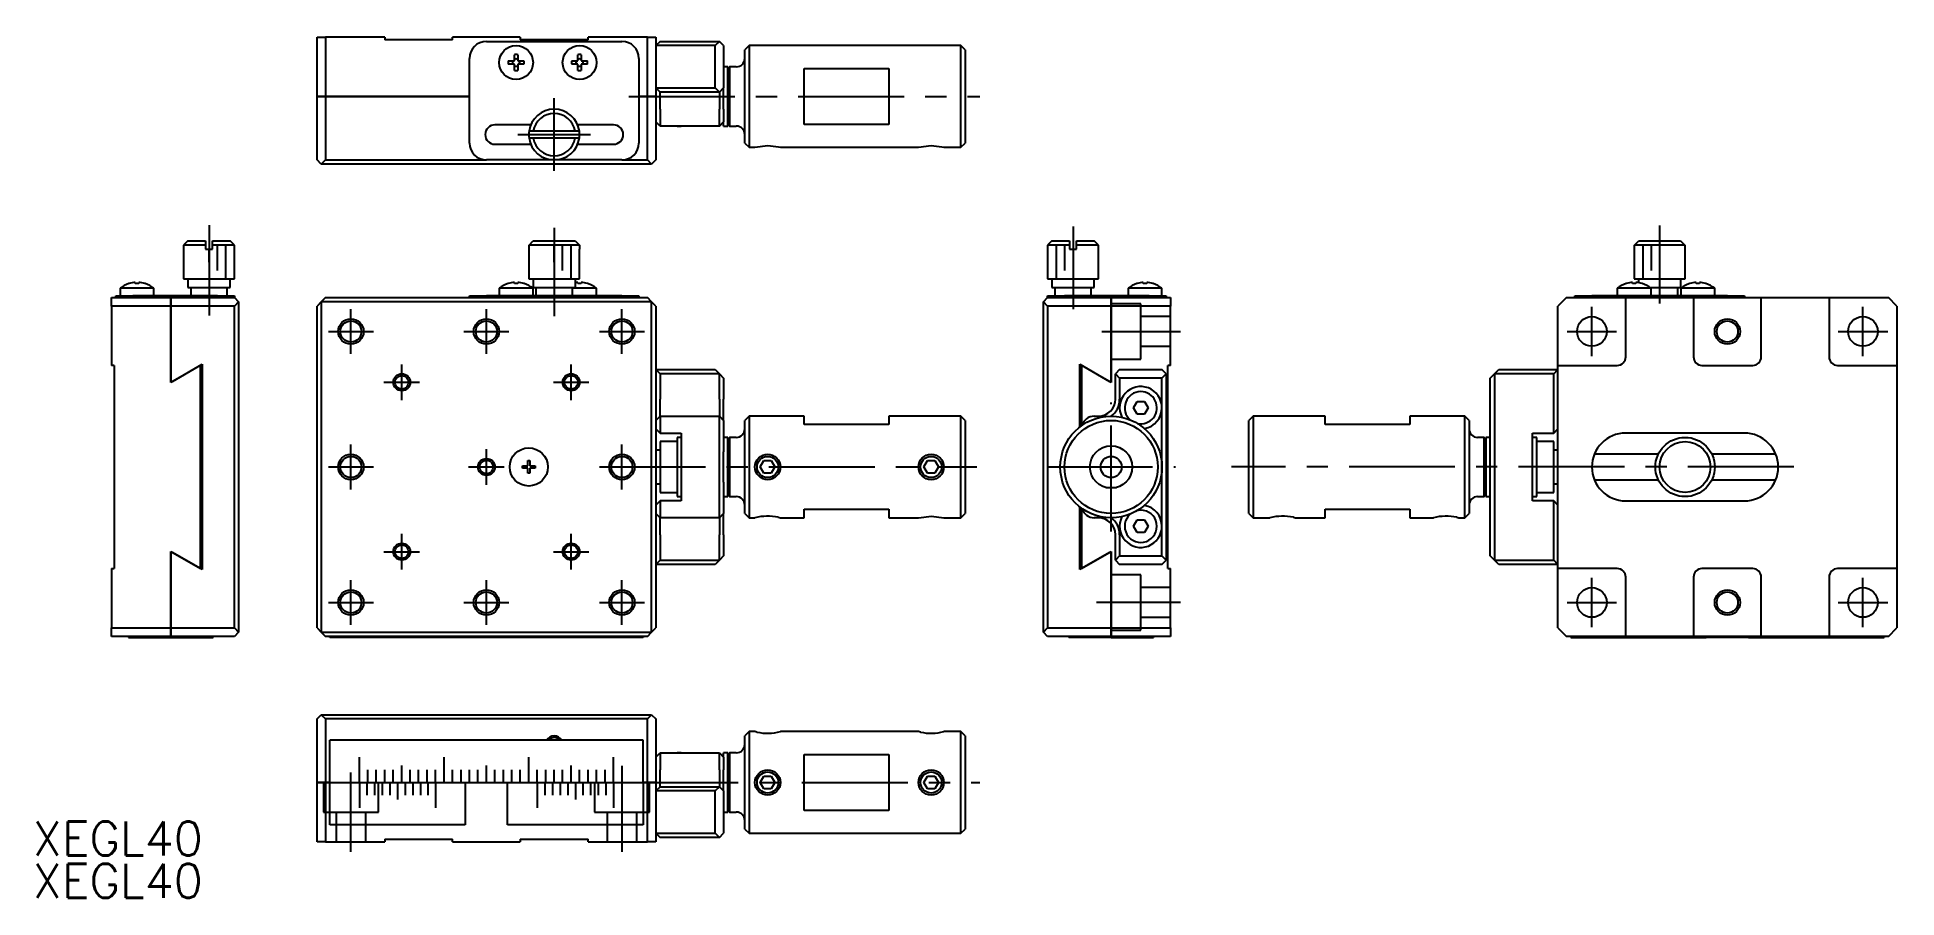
# Model space of a CAD drawing. Extents: x 19 to 238, y 13 to 115.
import ezdxf

# ---------------------------------------------------------------- set-up
doc = ezdxf.new("R2010")
doc.units = 0
doc.header["$LTSCALE"] = 10
doc.linetypes.add('CENTER', pattern=[2, 1.25, -0.25, 0.25, -0.25])
doc.linetypes.add('DASHED', pattern=[3.5, 2, -1.5])
doc.layers.get('0').update_dxf_attribs({"linetype": 'CONTINUOUS'})
doc.layers.add('CENTER', color=1, linetype='CENTER')
doc.styles.get("Standard").update_dxf_attribs({"font": 'txt.shx', "bigfont": '@extfont2.shx'})

msp = doc.modelspace()

# ---------------------------------------------------------------- texts
at = {"color": 7}
for p in [(18.353125, 18.217231), (18.353125, 13.217231)]:
    msp.add_text('XEGL40', height=4, dxfattribs=at).set_placement(p)

# ---------------------------------------------------------------- linework, layer by layer
at = {"color": 7, "linetype": 'CONTINUOUS'}
for p, q in [((51.9, 107.84), (51.9, 114.84)), ((51.9, 114.84), (52.9, 114.84)), ((52.9, 114.84), (52.9, 107.84)), ((59.9, 114.84), (52.9, 114.84)), ((59.9, 114.84), (59.9, 114.54)), ((67.9, 114.54), (59.9, 114.54)), ((67.9, 114.54), (67.9, 114.84)), ((75.9, 114.84), (67.9, 114.84)), ((71.9, 114.34), (87.9, 114.34)), ((75.9, 114.84), (75.9, 114.54)), ((83.9, 114.54), (75.9, 114.54)), ((83.9, 114.54), (83.9, 114.84)), ((90.9, 114.84), (83.9, 114.84)), ((90.9, 107.84), (90.9, 114.84)), ((90.9, 114.84), (91.9, 114.84)), ((91.9, 114.84), (91.9, 107.84)), ((92.4, 114.34), (91.9, 113.84)), ((92.4, 114.34), (99.4, 114.34)), ((99.4, 114.34), (98.9, 113.84)), ((99.9, 113.84), (99.4, 114.34)), ((69.9, 102.34), (69.9, 112.34)), ((74.471291, 112.04), (75.2, 112.04)), ((75.2, 112.04), (75.2, 112.768709)), ((75.6, 112.768709), (75.6, 112.04)), ((75.6, 112.04), (76.328709, 112.04)), ((81.971291, 112.04), (82.7, 112.04)), ((82.7, 112.04), (82.7, 112.768709)), ((83.1, 112.768709), (83.1, 112.04)), ((83.1, 112.04), (83.828709, 112.04)), ((89.9, 112.34), (89.9, 102.34)), ((98.9, 113.84), (91.9, 113.84)), ((98.9, 108.84), (98.9, 113.84)), ((99.9, 113.84), (99.9, 108.84)), ((102.9, 113.84), (102.4, 113.34)), ((102.4, 102.34), (102.4, 113.34)), ((102.9, 113.84), (102.9, 101.84)), ((127.9, 113.84), (102.9, 113.84)), ((127.9, 107.84), (127.9, 113.84)), ((128.4, 113.34), (127.9, 113.84)), ((128.4, 113.34), (128.4, 107.84)), ((75.2, 111.64), (74.471291, 111.64)), ((75.2, 110.911291), (75.2, 111.64)), ((75.6, 111.64), (75.6, 110.911291)), ((76.328709, 111.64), (75.6, 111.64)), ((82.7, 111.64), (81.971291, 111.64)), ((82.7, 110.911291), (82.7, 111.64)), ((83.1, 111.64), (83.1, 110.911291)), ((83.828709, 111.64), (83.1, 111.64)), ((100.4, 111.34), (99.9, 111.34)), ((100.4, 104.34), (100.4, 111.34)), ((100.6, 111.34), (100.4, 111.14)), ((100.4, 104.54), (100.4, 111.14)), ((100.6, 111.34), (100.6, 104.34)), ((101.4, 111.34), (100.6, 111.34)), ((109.4, 111.156625), (119.4, 111.156625)), ((109.4, 104.523375), (109.4, 111.156625)), ((119.4, 111.156625), (119.4, 104.523375)), ((52.9, 107.84), (51.9, 107.84)), ((51.9, 100.34), (51.9, 107.84)), ((51.9, 107.84), (52.9, 107.84)), ((52.9, 107.84), (69.9, 107.84)), ((52.9, 107.84), (52.9, 100.34)), ((69.9, 107.84), (52.9, 107.84)), ((89.9, 107.84), (90.9, 107.84)), ((90.9, 107.84), (89.9, 107.84)), ((91.9, 107.84), (90.9, 107.84)), ((90.9, 100.34), (90.9, 107.84)), ((90.9, 107.84), (91.9, 107.84)), ((91.9, 108.84), (98.9, 108.84)), ((91.9, 108.84), (92.4, 108.34)), ((91.9, 107.84), (91.9, 100.34)), ((99.4, 108.34), (92.4, 108.34)), ((92.4, 106.34), (92.4, 108.34)), ((98.9, 108.84), (99.4, 108.34)), ((99.4, 108.34), (99.9, 108.84)), ((99.4, 108.34), (99.4, 106.34)), ((99.9, 106.34), (99.9, 108.84)), ((127.9, 101.84), (127.9, 107.84)), ((128.4, 107.84), (128.4, 102.34)), ((92.4, 106.34), (92.4, 105.84)), ((92.4, 105.84), (92.4, 104.34)), ((99.4, 105.84), (99.4, 106.34)), ((99.4, 104.34), (99.4, 105.84)), ((99.9, 106.34), (99.9, 105.84)), ((99.9, 105.84), (99.9, 104.84)), ((77.12917, 104.49), (72.9, 104.49)), ((77.432207, 103.74), (76.926786, 103.74)), ((82.367793, 103.74), (77.432207, 103.74)), ((82.873214, 103.74), (82.367793, 103.74)), ((86.9, 104.49), (82.67083, 104.49)), ((92.4, 104.34), (91.9, 104.84)), ((99.4, 104.34), (92.4, 104.34)), ((94.4, 104.34), (92.4, 104.34)), ((94.9, 104.34), (94.4, 104.34)), ((94.4, 104.34), (94.9, 104.34)), ((99.4, 104.34), (99.9, 104.84)), ((99.9, 104.34), (99.9, 104.84)), ((99.9, 104.34), (100.4, 104.34)), ((100.4, 104.54), (100.6, 104.34)), ((100.6, 104.34), (101.4, 104.34)), ((119.4, 104.523375), (109.4, 104.523375)), ((72.9, 102.19), (77.12917, 102.19)), ((76.926786, 102.94), (77.432207, 102.94)), ((77.432207, 102.94), (82.367793, 102.94)), ((82.367793, 102.94), (82.873214, 102.94)), ((82.67083, 102.19), (86.9, 102.19)), ((102.4, 102.34), (102.9, 101.84)), ((102.9, 101.84), (103.600005, 101.84)), ((103.600005, 101.84), (105.104625, 102.030519)), ((103.600005, 101.84), (103.600219, 101.84)), ((103.600219, 101.84), (103.600466, 101.84)), ((105.104625, 102.030522), (106.361769, 101.89508)), ((106.361769, 101.89508), (106.599995, 101.84)), ((106.599995, 101.84), (122.900005, 101.84)), ((122.900005, 101.84), (124.414173, 102.030506)), ((122.900005, 101.84), (122.9003, 101.84)), ((122.9003, 101.84), (122.900918, 101.84)), ((124.414173, 102.030506), (125.66145, 101.895148)), ((125.66145, 101.895148), (125.899995, 101.84)), ((125.899995, 101.84), (127.9, 101.84)), ((127.9, 101.84), (128.4, 102.34)), ((52.4, 99.84), (51.9, 100.34)), ((52.9, 100.34), (52.4, 99.84)), ((91.4, 99.84), (52.4, 99.84)), ((52.9, 100.34), (71.9, 100.34)), ((79.9, 100.34), (71.9, 100.34)), ((87.9, 100.34), (79.9, 100.34)), ((87.9, 100.34), (90.9, 100.34)), ((91.4, 99.84), (90.9, 100.34)), ((91.9, 100.34), (91.4, 99.84)), ((36.65, 90.79), (36.15, 90.29)), ((38.75, 90.29), (36.15, 90.29)), ((36.15, 90.29), (36.15, 86.29)), ((36.65, 90.79), (38.75, 90.79)), ((38.75, 90.79), (38.75, 90.29)), ((38.75, 90.29), (38.75, 89.79)), ((39.55, 90.79), (41.65, 90.79)), ((39.55, 90.29), (39.55, 90.79)), ((42.15, 90.29), (39.55, 90.29)), ((39.55, 89.79), (39.55, 90.29)), ((42.15, 90.29), (41.65, 90.79)), ((42.15, 86.29), (42.15, 90.29)), ((76.926786, 90.29), (77.432207, 90.79)), ((76.926786, 89.79), (76.926786, 90.29)), ((82.873214, 90.29), (76.926786, 90.29)), ((77.432207, 90.79), (82.367793, 90.79)), ((82.367793, 90.79), (82.873214, 90.29)), ((82.873214, 90.29), (82.873214, 89.79)), ((138.65, 90.79), (138.15, 90.29)), ((140.75, 90.29), (138.15, 90.29)), ((138.15, 90.29), (138.15, 86.29)), ((138.65, 90.79), (140.75, 90.79)), ((140.75, 90.79), (140.75, 90.29)), ((140.75, 90.29), (140.75, 89.79)), ((141.55, 90.79), (143.65, 90.79)), ((141.55, 90.29), (141.55, 90.79)), ((144.15, 90.29), (141.55, 90.29)), ((141.55, 89.79), (141.55, 90.29)), ((144.15, 90.29), (143.65, 90.79)), ((144.15, 86.29), (144.15, 90.29)), ((207.426786, 90.29), (207.932207, 90.79)), ((207.426786, 89.79), (207.426786, 90.29)), ((213.373214, 90.29), (207.426786, 90.29)), ((207.932207, 90.79), (212.867793, 90.79)), ((212.867793, 90.79), (213.373214, 90.29)), ((213.373214, 90.29), (213.373214, 89.79)), ((38.75, 89.79), (39.55, 89.79)), ((76.9, 89.79), (76.926786, 89.79)), ((76.9, 89.79), (76.9, 86.29)), ((82.873214, 89.79), (82.9, 89.79)), ((82.9, 86.29), (82.9, 89.79)), ((140.75, 89.79), (141.55, 89.79)), ((207.4, 89.79), (207.426786, 89.79)), ((207.4, 89.79), (207.4, 86.29)), ((213.373214, 89.79), (213.4, 89.79)), ((213.4, 86.29), (213.4, 89.79)), ((29.721291, 85.745732), (29.7, 85.745732)), ((30.45, 85.745732), (30.45, 85.877475)), ((30.85, 85.745732), (30.45, 85.745732)), ((30.85, 85.877475), (30.85, 85.745732)), ((31.6, 85.745732), (31.578709, 85.745732)), ((36.15, 86.29), (42.15, 86.29)), ((36.65, 86.29), (36.65, 85.29)), ((41.65, 85.29), (41.65, 86.29)), ((74.471291, 85.745732), (74.45, 85.745732)), ((75.2, 85.745732), (75.2, 85.877475)), ((75.6, 85.745732), (75.2, 85.745732)), ((75.6, 85.877475), (75.6, 85.745732)), ((76.35, 85.745732), (76.328709, 85.745732)), ((76.9, 86.29), (82.9, 86.29)), ((77.4, 86.29), (77.4, 85.29)), ((82.4, 85.29), (82.4, 86.29)), ((82.7, 85.745732), (82.7, 85.877475)), ((83.1, 85.745732), (82.7, 85.745732)), ((83.1, 85.877475), (83.1, 85.745732)), ((83.85, 85.745732), (83.828709, 85.745732)), ((138.15, 86.29), (141.15, 86.29)), ((138.65, 86.29), (138.65, 85.29)), ((141.15, 86.29), (144.15, 86.29)), ((143.65, 85.29), (143.65, 86.29)), ((148.721291, 85.745732), (148.7, 85.745732)), ((149.45, 85.745732), (149.45, 85.877475)), ((149.85, 85.745732), (149.45, 85.745732)), ((149.85, 85.877475), (149.85, 85.745732)), ((150.6, 85.745732), (150.578709, 85.745732)), ((206.471291, 85.745732), (206.45, 85.745732)), ((207.2, 85.745732), (207.2, 85.877475)), ((207.6, 85.745732), (207.2, 85.745732)), ((207.4, 86.29), (213.4, 86.29)), ((207.6, 85.877475), (207.6, 85.745732)), ((207.9, 86.29), (207.9, 85.844362)), ((208.35, 85.745732), (208.328709, 85.745732)), ((212.9, 85.29), (212.9, 86.29)), ((213.971291, 85.745732), (213.95, 85.745732)), ((214.7, 85.745732), (214.7, 85.877475)), ((215.1, 85.745732), (214.7, 85.745732)), ((215.1, 85.877475), (215.1, 85.745732)), ((215.85, 85.745732), (215.828709, 85.745732)), ((27.65, 84.09), (34.65, 84.09)), ((27.65, 83.09), (27.65, 84.09)), ((28.15, 84.09), (28.15, 84.29)), ((28.15, 84.29), (30.15, 84.29)), ((32.65, 85.187999), (28.65, 85.187999)), ((28.65, 85.187999), (28.65, 84.29)), ((40.15, 84.29), (30.15, 84.29)), ((32.65, 84.29), (32.65, 85.187999)), ((34.65, 84.09), (34.65, 83.09)), ((34.65, 84.09), (42.15, 84.09)), ((34.65, 83.09), (34.65, 84.09)), ((36.65, 85.29), (41.65, 85.29)), ((37, 85.29), (37, 84.29)), ((40.15, 84.29), (42.15, 84.29)), ((41.3, 84.29), (41.3, 85.29)), ((42.15, 84.29), (42.15, 84.09)), ((42.15, 84.09), (42.65, 83.59)), ((42.65, 83.59), (42.15, 83.09)), ((42.65, 83.59), (42.65, 44.59)), ((52.4, 83.59), (51.9, 83.09)), ((52.9, 84.09), (52.4, 83.59)), ((52.4, 83.59), (52.4, 44.59)), ((91.4, 83.59), (52.4, 83.59)), ((52.9, 84.09), (71.9, 84.09)), ((69.9, 84.09), (69.9, 84.29)), ((69.9, 84.29), (71.9, 84.29)), ((87.9, 84.29), (71.9, 84.29)), ((87.9, 84.09), (71.9, 84.09)), ((71.9, 84.09), (87.9, 84.09)), ((77.4, 85.187999), (73.4, 85.187999)), ((73.4, 85.187999), (73.4, 84.29)), ((77.4, 85.29), (82.4, 85.29)), ((77.4, 84.29), (77.4, 85.187999)), ((77.75, 85.29), (77.75, 84.29)), ((82.05, 84.29), (82.05, 85.29)), ((84.9, 85.187999), (82.05, 85.187999)), ((84.9, 84.29), (84.9, 85.187999)), ((87.9, 84.29), (89.9, 84.29)), ((87.9, 84.09), (90.9, 84.09)), ((89.9, 84.29), (89.9, 84.09)), ((91.4, 83.59), (90.9, 84.09)), ((91.4, 44.59), (91.4, 83.59)), ((91.9, 83.09), (91.4, 83.59)), ((137.65, 83.59), (138.15, 84.09)), ((138.15, 83.09), (137.65, 83.59)), ((137.65, 44.59), (137.65, 83.59)), ((138.15, 84.09), (138.15, 84.29)), ((138.15, 84.29), (140.15, 84.29)), ((138.15, 84.09), (145.65, 84.09)), ((138.65, 85.29), (141.15, 85.29)), ((139, 85.29), (139, 84.29)), ((150.15, 84.29), (140.15, 84.29)), ((141.15, 85.29), (143.65, 85.29)), ((143.3, 84.29), (143.3, 85.29)), ((145.65, 83.09), (145.65, 84.09)), ((145.65, 84.09), (152.65, 84.09)), ((145.65, 84.09), (145.65, 83.09)), ((151.65, 85.187999), (147.65, 85.187999)), ((147.65, 85.187999), (147.65, 84.29)), ((150.15, 84.29), (152.15, 84.29)), ((151.65, 84.29), (151.65, 85.187999)), ((152.15, 84.29), (152.15, 84.09)), ((152.65, 84.09), (152.65, 83.09)), ((199.4, 84.09), (198.4, 83.09)), ((199.4, 84.09), (206.4, 84.09)), ((200.4, 84.09), (200.4, 84.29)), ((200.4, 84.29), (202.4, 84.29)), ((218.4, 84.29), (202.4, 84.29)), ((207.4, 85.187999), (205.4, 85.187999)), ((205.4, 85.187999), (205.4, 84.29)), ((206.4, 77.09), (206.4, 84.09)), ((206.4, 84.09), (214.4, 84.09)), ((209.4, 85.187999), (207.4, 85.187999)), ((209.265476, 85.29), (212.9, 85.29)), ((209.4, 84.29), (209.4, 85.187999)), ((212.55, 84.29), (212.55, 85.29)), ((214.9, 85.187999), (212.9, 85.187999)), ((212.9, 85.187999), (212.9, 84.29)), ((214.4, 84.09), (214.4, 77.09)), ((214.4, 84.09), (222.4, 84.09)), ((216.9, 85.187999), (214.9, 85.187999)), ((216.9, 84.29), (216.9, 85.187999)), ((218.4, 84.29), (220.4, 84.29)), ((220.4, 84.29), (220.4, 84.09)), ((222.4, 77.09), (222.4, 84.09)), ((222.4, 84.09), (230.4, 84.09)), ((230.4, 84.09), (230.4, 77.09)), ((230.4, 84.09), (237.4, 84.09)), ((238.4, 83.09), (237.4, 84.09)), ((27.65, 83.09), (27.65, 76.09)), ((34.65, 83.09), (27.65, 83.09)), ((34.65, 74.19), (34.65, 83.09)), ((42.15, 83.09), (34.65, 83.09)), ((34.65, 83.09), (34.65, 74.19)), ((42.15, 45.09), (42.15, 83.09)), ((51.9, 45.09), (51.9, 83.09)), ((91.9, 83.09), (91.9, 45.09)), ((145.65, 83.09), (138.15, 83.09)), ((138.15, 83.09), (138.15, 45.09)), ((152.65, 83.09), (145.65, 83.09)), ((145.65, 83.09), (145.65, 74.19)), ((145.65, 74.19), (145.65, 83.09)), ((152.65, 76.09), (152.65, 83.09)), ((198.4, 76.09), (198.4, 83.09)), ((238.4, 83.09), (238.4, 76.09)), ((27.95, 76.09), (27.65, 76.09)), ((27.95, 76.09), (27.95, 52.09)), ((38.15, 76.09), (34.65, 74.069274)), ((34.85, 74.19), (38.35, 76.210726)), ((38.15, 52.09), (38.15, 76.09)), ((38.35, 76.210726), (38.35, 51.969274)), ((91.9, 75.59), (92.4, 75.09)), ((91.9, 75.59), (98.9, 75.59)), ((99.4, 75.09), (92.4, 75.09)), ((92.4, 75.09), (92.4, 72.09)), ((98.9, 75.59), (99.4, 75.09)), ((99.4, 72.09), (99.4, 75.09)), ((99.4, 75.09), (99.9, 74.59)), ((141.95, 76.210726), (145.45, 74.19)), ((141.95, 68.813346), (141.95, 76.210726)), ((142.15, 76.09), (142.15, 68.963397)), ((145.65, 74.069274), (142.15, 76.09)), ((146.65, 75.59), (146.15, 75.09)), ((146.15, 75.09), (146.65, 74.59)), ((146.15, 72.09), (146.15, 75.09)), ((146.65, 75.59), (151.65, 75.59)), ((152.15, 75.09), (151.65, 75.59)), ((151.65, 74.59), (152.15, 75.09)), ((152.15, 75.09), (152.15, 53.09)), ((152.65, 76.09), (152.35, 76.09)), ((152.35, 52.09), (152.35, 76.09)), ((190.4, 74.59), (190.9, 75.09)), ((190.9, 75.09), (191.4, 75.59)), ((190.9, 75.09), (190.9, 53.09)), ((197.9, 75.09), (190.9, 75.09)), ((191.4, 75.59), (198.4, 75.59)), ((197.9, 75.09), (198.4, 75.59)), ((197.9, 68.09), (197.9, 75.09)), ((198.4, 76.09), (205.4, 76.09)), ((198.4, 52.09), (198.4, 76.09)), ((215.4, 76.09), (221.4, 76.09)), ((231.4, 76.09), (238.4, 76.09)), ((238.4, 76.09), (238.4, 52.09)), ((34.65, 74.069274), (34.65, 74.19)), ((34.65, 74.19), (34.85, 74.19)), ((99.9, 74.59), (99.9, 72.09)), ((145.45, 74.19), (145.65, 74.19)), ((145.65, 74.19), (145.65, 74.069274)), ((151.65, 74.59), (146.65, 74.59)), ((146.65, 74.59), (146.65, 72.09)), ((151.65, 71.09), (151.65, 74.59)), ((190.4, 71.09), (190.4, 74.59)), ((92.4, 70.09), (92.4, 72.09)), ((99.4, 72.09), (99.4, 70.09)), ((99.9, 69.59), (99.9, 72.09)), ((148.283975, 71.09), (148.716987, 71.84)), ((148.716987, 70.34), (148.283975, 71.09)), ((148.716987, 71.84), (149.583013, 71.84)), ((149.583013, 70.34), (148.716987, 70.34)), ((149.583013, 71.84), (150.016025, 71.09)), ((150.016025, 71.09), (149.583013, 70.34)), ((151.65, 64.09), (151.65, 71.09)), ((190.4, 57.09), (190.4, 71.09)), ((92.4, 70.09), (91.9, 69.59)), ((91.9, 68.59), (92.4, 68.09)), ((92.4, 70.09), (92.4, 68.59)), ((92.4, 70.09), (99.4, 70.09)), ((92.4, 68.59), (92.4, 68.09)), ((92.4, 68.09), (94.9, 68.09)), ((94.9, 68.09), (94.9, 64.09)), ((99.4, 68.59), (99.4, 70.09)), ((99.4, 70.09), (99.9, 69.59)), ((99.4, 59.59), (99.4, 68.59)), ((99.9, 69.59), (99.9, 68.59)), ((99.9, 68.59), (99.9, 65.892776)), ((102.9, 70.09), (102.4, 69.59)), ((102.4, 58.59), (102.4, 69.59)), ((102.9, 70.09), (102.9, 58.09)), ((109.4, 70.09), (102.9, 70.09)), ((109.4, 69.09), (109.4, 70.09)), ((119.4, 69.09), (109.4, 69.09)), ((119.4, 70.09), (119.4, 69.09)), ((127.9, 70.09), (119.4, 70.09)), ((127.9, 58.09), (127.9, 70.09)), ((128.4, 69.59), (127.9, 70.09)), ((128.4, 69.59), (128.4, 58.59)), ((143.65, 70.09), (144.15, 70.09)), ((162.4, 70.09), (161.9, 69.59)), ((161.9, 58.59), (161.9, 69.59)), ((162.4, 70.09), (162.4, 58.09)), ((170.9, 70.09), (162.4, 70.09)), ((170.9, 69.09), (170.9, 70.09)), ((180.9, 69.09), (170.9, 69.09)), ((180.9, 70.09), (180.9, 69.09)), ((187.4, 70.09), (180.9, 70.09)), ((187.4, 58.09), (187.4, 70.09)), ((187.9, 69.59), (187.4, 70.09)), ((187.9, 69.59), (187.9, 58.59)), ((195.4, 68.09), (197.9, 68.09)), ((195.4, 60.09), (195.4, 68.09)), ((197.9, 68.09), (198.4, 68.59)), ((220.4, 68.09), (206.4, 68.09)), ((38.35, 67.59), (38.15, 67.59)), ((92.4, 66.09), (91.9, 66.09)), ((92.4, 67.09), (92.4, 61.09)), ((94.4, 67.09), (92.4, 67.09)), ((94.4, 67.59), (94.4, 60.59)), ((94.9, 67.59), (94.4, 67.59)), ((100.4, 67.59), (99.9, 67.59)), ((99.9, 64.09), (99.9, 65.892776)), ((100.4, 64.09), (100.4, 67.59)), ((100.6, 67.59), (100.4, 67.39)), ((100.4, 60.79), (100.4, 67.39)), ((100.6, 67.59), (100.6, 60.59)), ((101.4, 67.59), (100.6, 67.59)), ((189.7, 67.59), (188.9, 67.59)), ((189.7, 60.59), (189.7, 67.59)), ((189.9, 67.39), (189.7, 67.59)), ((189.9, 67.59), (189.9, 67.39)), ((189.9, 67.59), (189.9, 60.59)), ((190.4, 67.59), (189.9, 67.59)), ((195.9, 67.59), (195.4, 67.59)), ((195.9, 67.09), (195.9, 67.59)), ((195.9, 64.09), (195.9, 67.59)), ((197.9, 67.09), (195.9, 67.09)), ((197.9, 61.09), (197.9, 67.09)), ((198.4, 66.09), (197.9, 66.09)), ((76.15, 64.215), (76.775, 64.215)), ((76.15, 63.965), (76.15, 64.215)), ((76.775, 63.965), (76.15, 63.965)), ((76.775, 64.84), (77.025, 64.84)), ((76.775, 64.215), (76.775, 64.84)), ((76.775, 63.34), (76.775, 63.965)), ((77.025, 64.84), (77.025, 64.215)), ((77.025, 64.215), (77.65, 64.215)), ((77.65, 63.965), (77.025, 63.965)), ((77.025, 63.965), (77.025, 63.34)), ((77.65, 64.215), (77.65, 63.965)), ((94.9, 64.09), (94.9, 60.09)), ((99.9, 62.287224), (99.9, 64.09)), ((100.4, 60.59), (100.4, 64.09)), ((104.233975, 64.09), (104.666987, 64.84)), ((104.666987, 63.34), (104.233975, 64.09)), ((104.666987, 64.84), (105.533013, 64.84)), ((105.533013, 64.84), (105.966025, 64.09)), ((105.966025, 64.09), (105.533013, 63.34)), ((123.533975, 64.09), (123.966987, 64.84)), ((123.966987, 63.34), (123.533975, 64.09)), ((123.966987, 64.84), (124.833013, 64.84)), ((124.833013, 64.84), (125.266025, 64.09)), ((125.266025, 64.09), (124.833013, 63.34)), ((151.65, 57.09), (151.65, 64.09)), ((195.9, 60.59), (195.9, 64.09)), ((210.237445, 65.59), (202.691901, 65.59)), ((210.237671, 65.59), (210.237543, 65.59)), ((224.108099, 65.59), (216.562278, 65.59)), ((77.025, 63.34), (76.775, 63.34)), ((91.9, 62.09), (92.4, 62.09)), ((99.9, 62.287224), (99.9, 59.59)), ((105.533013, 63.34), (104.666987, 63.34)), ((124.833013, 63.34), (123.966987, 63.34)), ((145.015698, 61.671806), (146.284302, 61.671806)), ((197.9, 62.09), (198.4, 62.09)), ((202.691901, 62.59), (210.237426, 62.59)), ((210.237537, 62.59), (210.237647, 62.59)), ((216.562278, 62.59), (224.108099, 62.59)), ((38.15, 60.59), (38.35, 60.59)), ((92.4, 60.09), (91.9, 59.59)), ((92.4, 61.09), (94.4, 61.09)), ((92.4, 60.09), (92.4, 59.59)), ((94.9, 60.09), (92.4, 60.09)), ((92.4, 59.59), (92.4, 58.09)), ((94.4, 60.59), (94.9, 60.59)), ((99.4, 58.09), (99.4, 59.59)), ((99.9, 60.59), (100.4, 60.59)), ((99.9, 59.59), (99.9, 58.59)), ((100.4, 60.79), (100.6, 60.59)), ((100.6, 60.59), (101.4, 60.59)), ((141.95, 51.969274), (141.95, 59.366654)), ((188.9, 60.59), (189.7, 60.59)), ((189.7, 60.59), (189.9, 60.79)), ((189.9, 60.79), (189.9, 60.59)), ((189.9, 60.59), (190.4, 60.59)), ((195.4, 60.59), (195.9, 60.59)), ((197.9, 60.09), (195.4, 60.09)), ((195.9, 60.59), (195.9, 61.09)), ((195.9, 61.09), (197.9, 61.09)), ((197.9, 53.09), (197.9, 60.09)), ((198.4, 59.59), (197.9, 60.09)), ((206.4, 60.09), (220.4, 60.09)), ((91.9, 58.59), (92.4, 58.09)), ((99.4, 58.09), (92.4, 58.09)), ((92.4, 56.09), (92.4, 58.09)), ((99.4, 58.09), (99.9, 58.59)), ((99.4, 58.09), (99.4, 56.09)), ((99.9, 56.09), (99.9, 58.59)), ((102.4, 58.59), (102.9, 58.09)), ((102.9, 58.09), (103.600005, 58.09)), ((103.600005, 58.09), (103.6003, 58.09)), ((103.6003, 58.09), (103.600918, 58.09)), ((106.361089, 58.145224), (106.599995, 58.09)), ((106.599995, 58.09), (109.4, 58.09)), ((109.4, 58.09), (109.4, 59.09)), ((109.4, 59.09), (119.4, 59.09)), ((119.4, 59.09), (119.4, 58.09)), ((119.4, 58.09), (122.900005, 58.09)), ((122.900005, 58.09), (124.43511, 58.280418)), ((122.900005, 58.09), (122.900219, 58.09)), ((122.900219, 58.09), (122.900466, 58.09)), ((124.43511, 58.280418), (125.899995, 58.09)), ((125.899995, 58.09), (127.9, 58.09)), ((127.9, 58.09), (128.4, 58.59)), ((142.15, 59.216603), (142.15, 52.09)), ((144.15, 58.09), (143.65, 58.09)), ((148.283975, 57.09), (148.716987, 57.84)), ((148.716987, 56.34), (148.283975, 57.09)), ((148.716987, 57.84), (149.583013, 57.84)), ((149.583013, 57.84), (150.016025, 57.09)), ((150.016025, 57.09), (149.583013, 56.34)), ((151.65, 53.59), (151.65, 57.09)), ((161.9, 58.59), (162.4, 58.09)), ((162.4, 58.09), (164.400005, 58.09)), ((167.161582, 58.14512), (167.399995, 58.09)), ((167.399534, 58.09), (167.399781, 58.09)), ((167.399781, 58.09), (170.9, 58.09)), ((170.9, 58.09), (170.9, 59.09)), ((170.9, 59.09), (180.9, 59.09)), ((180.9, 59.09), (180.9, 58.09)), ((180.9, 58.09), (183.700005, 58.09)), ((186.461729, 58.145088), (186.699995, 58.09)), ((186.699082, 58.09), (186.6997, 58.09)), ((186.6997, 58.09), (187.4, 58.09)), ((187.4, 58.09), (187.9, 58.59)), ((190.4, 53.59), (190.4, 57.09)), ((92.4, 56.09), (92.4, 53.09)), ((99.4, 53.09), (99.4, 56.09)), ((99.9, 56.09), (99.9, 53.59)), ((146.15, 53.09), (146.15, 56.09)), ((146.65, 56.09), (146.65, 53.59)), ((149.583013, 56.34), (148.716987, 56.34)), ((34.65, 54.110726), (38.15, 52.09)), ((34.65, 53.99), (34.65, 54.110726)), ((34.65, 45.09), (34.65, 53.99)), ((34.85, 53.99), (34.65, 53.99)), ((34.65, 53.99), (34.65, 45.09)), ((38.35, 51.969274), (34.85, 53.99)), ((92.4, 53.09), (91.9, 52.59)), ((92.4, 53.09), (99.4, 53.09)), ((99.4, 53.09), (98.9, 52.59)), ((99.9, 53.59), (99.4, 53.09)), ((145.45, 53.99), (141.95, 51.969274)), ((142.15, 52.09), (145.65, 54.110726)), ((145.65, 53.99), (145.45, 53.99)), ((145.65, 54.110726), (145.65, 53.99)), ((145.65, 53.99), (145.65, 45.09)), ((145.65, 45.09), (145.65, 53.99)), ((146.65, 53.59), (146.15, 53.09)), ((146.15, 53.09), (146.65, 52.59)), ((146.65, 53.59), (151.65, 53.59)), ((152.15, 53.09), (151.65, 53.59)), ((151.65, 52.59), (152.15, 53.09)), ((190.9, 53.09), (190.4, 53.59)), ((190.9, 53.09), (197.9, 53.09)), ((191.4, 52.59), (190.9, 53.09)), ((198.4, 52.59), (197.9, 53.09)), ((27.65, 52.09), (27.65, 45.09)), ((27.65, 52.09), (27.95, 52.09)), ((98.9, 52.59), (91.9, 52.59)), ((151.65, 52.59), (146.65, 52.59)), ((152.35, 52.09), (152.65, 52.09)), ((152.65, 45.09), (152.65, 52.09)), ((198.4, 52.59), (191.4, 52.59)), ((205.4, 52.09), (198.4, 52.09)), ((198.4, 45.09), (198.4, 52.09)), ((206.4, 44.09), (206.4, 51.09)), ((214.4, 51.09), (214.4, 44.09)), ((221.4, 52.09), (215.4, 52.09)), ((222.4, 44.09), (222.4, 51.09)), ((230.4, 51.09), (230.4, 44.09)), ((238.4, 52.09), (231.4, 52.09)), ((238.4, 52.09), (238.4, 45.09)), ((27.65, 45.09), (34.65, 45.09)), ((27.65, 44.09), (27.65, 45.09)), ((34.65, 44.09), (27.65, 44.09)), ((29.65, 44.09), (29.65, 43.94)), ((29.65, 43.94), (34.65, 43.94)), ((34.65, 45.09), (34.65, 44.09)), ((34.65, 45.09), (42.15, 45.09)), ((34.65, 44.09), (34.65, 45.09)), ((34.65, 44.09), (34.65, 43.94)), ((34.65, 44.09), (34.65, 43.94)), ((42.15, 44.09), (34.65, 44.09)), ((34.65, 43.94), (39.65, 43.94)), ((39.65, 43.94), (39.65, 44.09)), ((42.15, 45.09), (42.65, 44.59)), ((42.65, 44.59), (42.15, 44.09)), ((51.9, 45.09), (52.4, 44.59)), ((52.4, 44.59), (91.4, 44.59)), ((52.4, 44.59), (52.9, 44.09)), ((90.9, 44.09), (52.9, 44.09)), ((53.4, 43.94), (53.4, 44.09)), ((90.4, 43.94), (53.4, 43.94)), ((90.4, 44.09), (90.4, 43.94)), ((90.9, 44.09), (91.4, 44.59)), ((91.4, 44.59), (91.9, 45.09)), ((137.65, 44.59), (138.15, 45.09)), ((138.15, 44.09), (137.65, 44.59)), ((138.15, 45.09), (145.65, 45.09)), ((145.65, 44.09), (138.15, 44.09)), ((140.65, 44.09), (140.65, 43.94)), ((145.65, 43.94), (140.65, 43.94)), ((145.65, 45.09), (152.65, 45.09)), ((145.65, 44.09), (145.65, 45.09)), ((145.65, 45.09), (145.65, 44.09)), ((145.65, 44.09), (145.65, 43.94)), ((145.65, 43.94), (145.65, 44.09)), ((152.65, 44.09), (145.65, 44.09)), ((145.65, 43.94), (150.65, 43.94)), ((150.65, 44.09), (150.65, 43.94)), ((152.65, 45.09), (152.65, 44.09)), ((198.4, 45.09), (199.4, 44.09)), ((206.4, 44.09), (199.4, 44.09)), ((199.9, 44.09), (199.9, 43.94)), ((199.9, 43.94), (215.9, 43.94)), ((214.4, 44.09), (206.4, 44.09)), ((222.4, 44.09), (214.4, 44.09)), ((215.9, 44.09), (215.9, 43.94)), ((216.4, 43.94), (215.91, 43.94)), ((217.4, 43.94), (216.4, 43.94)), ((218.4, 43.94), (217.4, 43.94)), ((219.4, 43.94), (218.4, 43.94)), ((220.4, 43.94), (219.4, 43.94)), ((220.89, 43.94), (220.4, 43.94)), ((220.9, 44.09), (220.9, 43.94)), ((220.9, 43.94), (236.9, 43.94)), ((230.4, 44.09), (222.4, 44.09)), ((237.4, 44.09), (230.4, 44.09)), ((236.9, 44.09), (236.9, 43.94)), ((237.4, 44.09), (238.4, 45.09)), ((51.9, 34.34), (52.4, 34.84)), ((51.9, 26.84), (51.9, 34.34)), ((52.4, 34.84), (52.9, 34.34)), ((52.4, 34.84), (91.4, 34.84)), ((52.9, 34.34), (52.9, 26.84)), ((90.9, 34.34), (52.9, 34.34)), ((90.9, 34.34), (91.4, 34.84)), ((90.9, 26.84), (90.9, 34.34)), ((91.4, 34.84), (91.9, 34.34)), ((91.9, 34.34), (91.9, 26.84)), ((53.4, 26.84), (53.4, 31.84)), ((90.4, 31.84), (53.4, 31.84)), ((90.4, 26.84), (90.4, 31.84)), ((102.9, 32.84), (102.4, 32.34)), ((102.4, 26.84), (102.4, 32.34)), ((102.9, 32.84), (102.9, 26.84)), ((103.600219, 32.84), (102.9, 32.84)), ((103.838354, 32.784894), (103.600005, 32.84)), ((103.600466, 32.84), (103.600219, 32.84)), ((122.900219, 32.84), (106.599995, 32.84)), ((123.138354, 32.784894), (122.900005, 32.84)), ((122.900466, 32.84), (122.900219, 32.84)), ((127.9, 32.84), (125.899995, 32.84)), ((127.9, 20.84), (127.9, 32.84)), ((128.4, 32.34), (127.9, 32.84)), ((128.4, 32.34), (128.4, 21.34)), ((91.9, 29.84), (92.4, 30.34)), ((92.4, 30.34), (92.4, 28.84)), ((92.4, 30.34), (99.4, 30.34)), ((92.4, 28.84), (92.4, 28.34)), ((94.9, 30.34), (94.4, 30.34)), ((99.4, 28.84), (99.4, 30.34)), ((99.4, 30.34), (99.9, 29.84)), ((99.4, 28.34), (99.4, 28.84)), ((100.4, 30.34), (99.9, 30.34)), ((99.9, 29.84), (99.9, 30.34)), ((99.9, 29.84), (99.9, 28.84)), ((99.9, 28.84), (99.9, 28.34)), ((100.4, 23.34), (100.4, 30.34)), ((100.6, 30.34), (100.4, 30.14)), ((100.6, 30.34), (100.6, 26.84)), ((101.4, 30.34), (100.6, 30.34)), ((109.4, 30.156625), (119.4, 30.156625)), ((109.4, 23.523375), (109.4, 30.156625)), ((119.4, 30.156625), (119.4, 23.523375)), ((51.9, 19.84), (51.9, 26.84)), ((51.9, 26.84), (52.9, 26.84)), ((52.9, 26.84), (51.9, 26.84)), ((52.9, 26.84), (52.9, 19.84)), ((53.39, 26.84), (52.9, 26.84)), ((52.9, 26.84), (53.39, 26.84)), ((53.4, 21.84), (53.4, 26.84)), ((53.4, 26.84), (56.89, 26.84)), ((53.4, 26.84), (56.89, 26.84)), ((56.89, 26.84), (56.9, 26.84)), ((56.89, 26.84), (56.9, 26.84)), ((56.9, 26.84), (56.91, 26.84)), ((56.9, 26.84), (56.91, 26.84)), ((56.91, 26.84), (57.79, 26.84)), ((56.91, 26.84), (57.79, 26.84)), ((57.79, 26.84), (57.8, 26.84)), ((57.79, 26.84), (57.8, 26.84)), ((57.8, 26.84), (57.81, 26.84)), ((57.8, 26.84), (57.81, 26.84)), ((57.81, 26.84), (57.89, 26.84)), ((57.81, 26.84), (57.9, 26.84)), ((57.89, 26.84), (57.9, 26.84)), ((57.9, 26.84), (57.91, 26.84)), ((57.9, 26.84), (58.69, 26.84)), ((57.91, 26.84), (58.69, 26.84)), ((58.69, 26.84), (58.7, 26.84)), ((58.69, 26.84), (58.7, 26.84)), ((58.7, 26.84), (58.71, 26.84)), ((58.7, 26.84), (58.71, 26.84)), ((58.71, 26.84), (58.89, 26.84)), ((58.71, 26.84), (58.9, 26.84)), ((58.89, 26.84), (58.9, 26.84)), ((58.9, 26.84), (58.91, 26.84)), ((58.9, 26.84), (59.59, 26.84)), ((58.91, 26.84), (59.59, 26.84)), ((59.59, 26.84), (59.6, 26.84)), ((59.59, 26.84), (59.6, 26.84)), ((59.6, 26.84), (59.61, 26.84)), ((59.6, 26.84), (59.61, 26.84)), ((59.61, 26.84), (59.89, 26.84)), ((59.61, 26.84), (59.9, 26.84)), ((59.89, 26.84), (59.9, 26.84)), ((59.9, 26.84), (59.91, 26.84)), ((59.9, 26.84), (60.49, 26.84)), ((59.91, 26.84), (60.49, 26.84)), ((60.49, 26.84), (60.5, 26.84)), ((60.49, 26.84), (60.5, 26.84)), ((60.5, 26.84), (60.51, 26.84)), ((60.5, 26.84), (60.51, 26.84)), ((60.51, 26.84), (60.89, 26.84)), ((60.51, 26.84), (60.9, 26.84)), ((60.89, 26.84), (60.9, 26.84)), ((60.9, 26.84), (60.91, 26.84)), ((60.9, 26.84), (61.39, 26.84)), ((60.91, 26.84), (61.39, 26.84)), ((61.39, 26.84), (61.4, 26.84)), ((61.39, 26.84), (61.4, 26.84)), ((61.4, 26.84), (61.41, 26.84)), ((61.4, 26.84), (61.41, 26.84)), ((61.41, 26.84), (61.89, 26.84)), ((61.41, 26.84), (61.9, 26.84)), ((61.89, 26.84), (61.9, 26.84)), ((61.9, 26.84), (61.91, 26.84)), ((61.9, 26.84), (62.29, 26.84)), ((61.91, 26.84), (62.29, 26.84)), ((62.29, 26.84), (62.3, 26.84)), ((62.29, 26.84), (62.3, 26.84)), ((62.3, 26.84), (62.31, 26.84)), ((62.3, 26.84), (62.31, 26.84)), ((62.31, 26.84), (62.89, 26.84)), ((62.31, 26.84), (62.9, 26.84)), ((62.89, 26.84), (62.9, 26.84)), ((62.9, 26.84), (62.91, 26.84)), ((62.9, 26.84), (63.19, 26.84)), ((62.91, 26.84), (63.19, 26.84)), ((63.19, 26.84), (63.2, 26.84)), ((63.19, 26.84), (63.2, 26.84)), ((63.2, 26.84), (63.21, 26.84)), ((63.2, 26.84), (63.21, 26.84)), ((63.21, 26.84), (63.89, 26.84)), ((63.21, 26.84), (63.9, 26.84)), ((63.89, 26.84), (63.9, 26.84)), ((63.9, 26.84), (63.91, 26.84)), ((63.9, 26.84), (64.09, 26.84)), ((63.91, 26.84), (64.09, 26.84)), ((64.09, 26.84), (64.1, 26.84)), ((64.09, 26.84), (64.1, 26.84)), ((64.1, 26.84), (64.11, 26.84)), ((64.1, 26.84), (64.11, 26.84)), ((64.11, 26.84), (64.89, 26.84)), ((64.11, 26.84), (64.9, 26.84)), ((64.89, 26.84), (64.9, 26.84)), ((64.9, 26.84), (64.91, 26.84)), ((64.9, 26.84), (64.99, 26.84)), ((64.91, 26.84), (64.99, 26.84)), ((64.99, 26.84), (65, 26.84)), ((64.99, 26.84), (65, 26.84)), ((65, 26.84), (65.01, 26.84)), ((65, 26.84), (65.01, 26.84)), ((65.01, 26.84), (65.89, 26.84)), ((65.01, 26.84), (65.89, 26.84)), ((65.89, 26.84), (65.9, 26.84)), ((65.89, 26.84), (65.9, 26.84)), ((65.9, 26.84), (65.91, 26.84)), ((65.9, 26.84), (65.91, 26.84)), ((65.91, 26.84), (66.89, 26.84)), ((65.91, 26.84), (66.9, 26.84)), ((66.89, 26.84), (66.9, 26.84)), ((66.9, 26.84), (66.91, 26.84)), ((66.9, 26.84), (67.9, 26.84)), ((66.91, 26.84), (67.89, 26.84)), ((67.89, 26.84), (67.9, 26.84)), ((67.9, 26.84), (67.91, 26.84)), ((67.9, 26.84), (68.9, 26.84)), ((67.91, 26.84), (68.89, 26.84)), ((68.89, 26.84), (68.9, 26.84)), ((68.9, 26.84), (68.91, 26.84)), ((68.9, 26.84), (69.4, 26.84)), ((68.91, 26.84), (69.4, 26.84)), ((69.4, 26.84), (69.4, 21.84)), ((69.4, 26.84), (69.41, 26.84)), ((69.41, 26.84), (69.9, 26.84)), ((69.9, 26.84), (70.9, 26.84)), ((70.9, 26.84), (71.9, 26.84)), ((71.9, 26.84), (72.9, 26.84)), ((72.9, 26.84), (73.9, 26.84)), ((73.9, 26.84), (74.39, 26.84)), ((74.39, 26.84), (74.4, 26.84)), ((74.4, 21.84), (74.4, 26.84)), ((74.4, 26.84), (74.89, 26.84)), ((74.4, 26.84), (74.9, 26.84)), ((74.89, 26.84), (74.9, 26.84)), ((74.9, 26.84), (74.91, 26.84)), ((74.9, 26.84), (75.9, 26.84)), ((74.91, 26.84), (75.89, 26.84)), ((75.89, 26.84), (75.9, 26.84)), ((75.9, 26.84), (75.91, 26.84)), ((75.9, 26.84), (76.9, 26.84)), ((75.91, 26.84), (76.89, 26.84)), ((76.89, 26.84), (76.9, 26.84)), ((76.9, 26.84), (76.91, 26.84)), ((76.9, 26.84), (77.89, 26.84)), ((76.91, 26.84), (77.89, 26.84)), ((77.89, 26.84), (77.9, 26.84)), ((77.89, 26.84), (77.9, 26.84)), ((77.9, 26.84), (77.91, 26.84)), ((77.9, 26.84), (77.91, 26.84)), ((77.91, 26.84), (78.79, 26.84)), ((77.91, 26.84), (78.79, 26.84)), ((78.79, 26.84), (78.8, 26.84)), ((78.79, 26.84), (78.8, 26.84)), ((78.8, 26.84), (78.81, 26.84)), ((78.8, 26.84), (78.81, 26.84)), ((78.81, 26.84), (78.89, 26.84)), ((78.81, 26.84), (78.9, 26.84)), ((78.89, 26.84), (78.9, 26.84)), ((78.9, 26.84), (78.91, 26.84)), ((78.9, 26.84), (79.69, 26.84)), ((78.91, 26.84), (79.69, 26.84)), ((79.69, 26.84), (79.7, 26.84)), ((79.69, 26.84), (79.7, 26.84)), ((79.7, 26.84), (79.71, 26.84)), ((79.7, 26.84), (79.71, 26.84)), ((79.71, 26.84), (79.89, 26.84)), ((79.71, 26.84), (79.9, 26.84)), ((79.89, 26.84), (79.9, 26.84)), ((79.9, 26.84), (79.91, 26.84)), ((79.9, 26.84), (80.59, 26.84)), ((79.91, 26.84), (80.59, 26.84)), ((80.59, 26.84), (80.6, 26.84)), ((80.59, 26.84), (80.6, 26.84)), ((80.6, 26.84), (80.61, 26.84)), ((80.6, 26.84), (80.61, 26.84)), ((80.61, 26.84), (80.89, 26.84)), ((80.61, 26.84), (80.9, 26.84)), ((80.89, 26.84), (80.9, 26.84)), ((80.9, 26.84), (80.91, 26.84)), ((80.9, 26.84), (81.49, 26.84)), ((80.91, 26.84), (81.49, 26.84)), ((81.49, 26.84), (81.5, 26.84)), ((81.49, 26.84), (81.5, 26.84)), ((81.5, 26.84), (81.51, 26.84)), ((81.5, 26.84), (81.51, 26.84)), ((81.51, 26.84), (81.89, 26.84)), ((81.51, 26.84), (81.9, 26.84)), ((81.89, 26.84), (81.9, 26.84)), ((81.9, 26.84), (81.91, 26.84)), ((81.9, 26.84), (82.39, 26.84)), ((81.91, 26.84), (82.39, 26.84)), ((82.39, 26.84), (82.4, 26.84)), ((82.39, 26.84), (82.4, 26.84)), ((82.4, 26.84), (82.41, 26.84)), ((82.4, 26.84), (82.41, 26.84)), ((82.41, 26.84), (82.89, 26.84)), ((82.41, 26.84), (82.9, 26.84)), ((82.89, 26.84), (82.9, 26.84)), ((82.9, 26.84), (82.91, 26.84)), ((82.9, 26.84), (83.29, 26.84)), ((82.91, 26.84), (83.29, 26.84)), ((83.29, 26.84), (83.3, 26.84)), ((83.29, 26.84), (83.3, 26.84)), ((83.3, 26.84), (83.31, 26.84)), ((83.3, 26.84), (83.31, 26.84)), ((83.31, 26.84), (83.89, 26.84)), ((83.31, 26.84), (83.9, 26.84)), ((83.89, 26.84), (83.9, 26.84)), ((83.9, 26.84), (83.91, 26.84)), ((83.9, 26.84), (84.19, 26.84)), ((83.91, 26.84), (84.19, 26.84)), ((84.19, 26.84), (84.2, 26.84)), ((84.19, 26.84), (84.2, 26.84)), ((84.2, 26.84), (84.21, 26.84)), ((84.2, 26.84), (84.21, 26.84)), ((84.21, 26.84), (84.89, 26.84)), ((84.21, 26.84), (84.9, 26.84)), ((84.89, 26.84), (84.9, 26.84)), ((84.9, 26.84), (84.91, 26.84)), ((84.9, 26.84), (85.09, 26.84)), ((84.91, 26.84), (85.09, 26.84)), ((85.09, 26.84), (85.1, 26.84)), ((85.09, 26.84), (85.1, 26.84)), ((85.1, 26.84), (85.11, 26.84)), ((85.1, 26.84), (85.11, 26.84)), ((85.11, 26.84), (85.89, 26.84)), ((85.11, 26.84), (85.9, 26.84)), ((85.89, 26.84), (85.9, 26.84)), ((85.9, 26.84), (85.91, 26.84)), ((85.9, 26.84), (85.99, 26.84)), ((85.91, 26.84), (85.99, 26.84)), ((85.99, 26.84), (86, 26.84)), ((85.99, 26.84), (86, 26.84)), ((86, 26.84), (86.01, 26.84)), ((86, 26.84), (86.01, 26.84)), ((86.01, 26.84), (86.89, 26.84)), ((86.01, 26.84), (86.89, 26.84)), ((86.89, 26.84), (86.9, 26.84)), ((86.89, 26.84), (86.9, 26.84)), ((86.9, 26.84), (86.91, 26.84)), ((86.9, 26.84), (86.91, 26.84)), ((86.91, 26.84), (90.4, 26.84)), ((86.91, 26.84), (90.4, 26.84)), ((90.4, 26.84), (90.4, 21.84)), ((90.9, 26.84), (90.41, 26.84)), ((90.41, 26.84), (90.9, 26.84)), ((90.9, 19.84), (90.9, 26.84)), ((90.9, 26.84), (91.9, 26.84)), ((91.9, 26.84), (90.9, 26.84)), ((91.9, 26.84), (91.9, 19.84)), ((92.4, 26.34), (92.4, 28.34)), ((99.4, 28.34), (99.4, 26.34)), ((99.9, 25.84), (99.9, 28.34)), ((100.6, 26.84), (100.6, 23.34)), ((102.4, 21.34), (102.4, 26.84)), ((102.9, 26.84), (102.9, 20.84)), ((104.233975, 26.84), (104.666987, 27.59)), ((104.666987, 26.09), (104.233975, 26.84)), ((104.666987, 27.59), (105.533013, 27.59)), ((105.533013, 27.59), (105.966025, 26.84)), ((105.966025, 26.84), (105.533013, 26.09)), ((123.533975, 26.84), (123.966987, 27.59)), ((123.966987, 26.09), (123.533975, 26.84)), ((123.966987, 27.59), (124.833013, 27.59)), ((124.833013, 27.59), (125.266025, 26.84)), ((125.266025, 26.84), (124.833013, 26.09)), ((92.4, 26.34), (91.9, 25.84)), ((98.9, 25.84), (91.9, 25.84)), ((92.4, 26.34), (99.4, 26.34)), ((99.4, 26.34), (98.9, 25.84)), ((98.9, 20.84), (98.9, 25.84)), ((99.9, 25.84), (99.4, 26.34)), ((99.9, 25.84), (99.9, 20.84)), ((105.533013, 26.09), (104.666987, 26.09)), ((124.833013, 26.09), (123.966987, 26.09)), ((99.9, 23.34), (100.4, 23.34)), ((100.4, 23.54), (100.6, 23.34)), ((100.6, 23.34), (101.4, 23.34)), ((119.4, 23.523375), (109.4, 23.523375)), ((52.9, 19.84), (51.9, 19.84)), ((52.9, 19.84), (59.9, 19.84)), ((69.4, 21.84), (53.4, 21.84)), ((59.9, 20.14), (59.9, 19.84)), ((59.9, 20.14), (67.9, 20.14)), ((67.9, 19.84), (67.9, 20.14)), ((67.9, 19.84), (75.9, 19.84)), ((90.4, 21.84), (74.4, 21.84)), ((75.9, 20.14), (75.9, 19.84)), ((75.9, 20.14), (83.9, 20.14)), ((83.9, 19.84), (83.9, 20.14)), ((83.9, 19.84), (90.9, 19.84)), ((91.9, 19.84), (90.9, 19.84)), ((91.9, 20.84), (98.9, 20.84)), ((91.9, 20.84), (92.4, 20.34)), ((99.4, 20.34), (92.4, 20.34)), ((98.9, 20.84), (99.4, 20.34)), ((99.4, 20.34), (99.9, 20.84)), ((102.4, 21.34), (102.9, 20.84)), ((102.9, 20.84), (127.9, 20.84)), ((127.9, 20.84), (128.4, 21.34))]:
    msp.add_line(p, q, dxfattribs=at)
at = {"color": 3, "linetype": 'CONTINUOUS'}
for p, q in [((40.15, 87.29), (40.15, 90.29)), ((41.15, 86.29), (41.15, 90.29)), ((79.9, 88.29), (79.9, 90.29)), ((80.9, 87.29), (80.9, 90.29)), ((81.9, 86.29), (81.9, 90.29)), ((139.15, 90.29), (139.15, 86.29)), ((140.15, 90.29), (140.15, 87.29)), ((208.4, 90.29), (208.4, 86.29)), ((209.4, 90.29), (209.4, 87.29)), ((210.4, 90.29), (210.4, 88.29)), ((39.15, 88.29), (39.15, 89.79)), ((141.15, 89.79), (141.15, 88.29)), ((210.23772, 65.589995), (210.237543, 65.589995)), ((139.840419, 62.590005), (139.840524, 62.590005)), ((210.237445, 62.590005), (210.23772, 62.590005)), ((56.9, 28.84), (56.9, 29.84)), ((56.9, 28.34), (56.9, 28.84)), ((61.9, 28.34), (61.9, 28.84)), ((66.9, 28.84), (66.9, 29.84)), ((66.9, 28.34), (66.9, 28.84)), ((71.9, 28.34), (71.9, 28.84)), ((76.9, 28.84), (76.9, 29.84)), ((76.9, 28.34), (76.9, 28.84)), ((81.9, 28.34), (81.9, 28.84)), ((86.9, 28.84), (86.9, 29.84)), ((86.9, 28.34), (86.9, 28.84)), ((56.9, 26.84), (56.9, 28.34)), ((56.9, 26.84), (56.9, 25.34)), ((57.8, 26.84), (57.8, 25.34)), ((57.9, 26.84), (57.9, 28.34)), ((58.7, 26.84), (58.7, 25.34)), ((58.9, 26.84), (58.9, 28.34)), ((59.6, 26.84), (59.6, 25.34)), ((59.9, 26.84), (59.9, 28.34)), ((60.5, 26.84), (60.5, 25.34)), ((60.9, 26.84), (60.9, 28.34)), ((61.4, 26.84), (61.4, 25.34)), ((61.9, 26.84), (61.9, 28.34)), ((62.3, 26.84), (62.3, 25.34)), ((62.9, 26.84), (62.9, 28.34)), ((63.2, 26.84), (63.2, 25.34)), ((63.9, 26.84), (63.9, 28.34)), ((64.1, 26.84), (64.1, 25.34)), ((64.9, 26.84), (64.9, 28.34)), ((65, 26.84), (65, 25.34)), ((65.9, 26.84), (65.9, 28.34)), ((65.9, 26.84), (65.9, 25.34)), ((66.9, 26.84), (66.9, 28.34)), ((67.9, 26.84), (67.9, 28.34)), ((68.9, 26.84), (68.9, 28.34)), ((69.9, 26.84), (69.9, 28.34)), ((70.9, 26.84), (70.9, 28.34)), ((71.9, 26.84), (71.9, 28.34)), ((72.9, 26.84), (72.9, 28.34)), ((73.9, 26.84), (73.9, 28.34)), ((74.9, 26.84), (74.9, 28.34)), ((75.9, 26.84), (75.9, 28.34)), ((76.9, 26.84), (76.9, 28.34)), ((77.9, 26.84), (77.9, 28.34)), ((77.9, 26.84), (77.9, 25.34)), ((78.8, 26.84), (78.8, 25.34)), ((78.9, 26.84), (78.9, 28.34)), ((79.7, 26.84), (79.7, 25.34)), ((79.9, 26.84), (79.9, 28.34)), ((80.6, 26.84), (80.6, 25.34)), ((80.9, 26.84), (80.9, 28.34)), ((81.5, 26.84), (81.5, 25.34)), ((81.9, 26.84), (81.9, 28.34)), ((82.4, 26.84), (82.4, 25.34)), ((82.9, 26.84), (82.9, 28.34)), ((83.3, 26.84), (83.3, 25.34)), ((83.9, 26.84), (83.9, 28.34)), ((84.2, 26.84), (84.2, 25.34)), ((84.9, 26.84), (84.9, 28.34)), ((85.1, 26.84), (85.1, 25.34)), ((85.9, 26.84), (85.9, 28.34)), ((86, 26.84), (86, 25.34)), ((86.9, 26.84), (86.9, 28.34)), ((86.9, 26.84), (86.9, 25.34)), ((103.600221, 28.09), (103.6001, 28.09)), ((56.9, 25.34), (56.9, 24.84)), ((56.9, 24.84), (56.9, 23.84)), ((61.4, 25.34), (61.4, 24.84)), ((65.9, 25.34), (65.9, 24.84)), ((65.9, 24.84), (65.9, 23.84)), ((77.9, 25.34), (77.9, 24.84)), ((77.9, 24.84), (77.9, 23.84)), ((82.4, 25.34), (82.4, 24.84)), ((86.9, 25.34), (86.9, 24.84)), ((86.9, 24.84), (86.9, 23.84))]:
    msp.add_line(p, q, dxfattribs=at)
at = {"color": 3, "linetype": 'DASHED'}
for p, q in [((149.15, 83.34), (145.65, 83.34)), ((149.15, 76.84), (149.15, 83.34)), ((152.65, 81.84), (149.15, 81.84)), ((145.65, 76.84), (149.15, 76.84)), ((149.15, 78.34), (152.65, 78.34)), ((149.15, 51.34), (145.65, 51.34)), ((149.15, 44.84), (149.15, 51.34)), ((152.65, 49.84), (149.15, 49.84)), ((149.15, 46.34), (152.65, 46.34)), ((145.65, 44.84), (149.15, 44.84)), ((52.65, 26.84), (52.65, 23.34)), ((59.15, 23.34), (59.15, 26.84)), ((84.65, 26.84), (84.65, 23.34)), ((91.15, 23.34), (91.15, 26.84)), ((52.65, 23.34), (55.9, 23.34)), ((54.15, 23.34), (54.15, 19.84)), ((55.9, 23.34), (59.15, 23.34)), ((57.65, 19.84), (57.65, 23.34)), ((84.65, 23.34), (87.9, 23.34)), ((86.15, 23.34), (86.15, 19.84)), ((87.9, 23.34), (91.15, 23.34)), ((89.65, 19.84), (89.65, 23.34))]:
    msp.add_line(p, q, dxfattribs=at)
at = {"color": 7, "linetype": 'CONTINUOUS'}
for centre, radius in [((75.4, 111.84), 2), ((82.9, 111.84), 2), ((55.9, 80.09), 1.25), ((71.9, 80.09), 1.25), ((87.9, 80.09), 1.25), ((202.4, 80.09), 1.75), ((218.4, 80.09), 1.25), ((234.4, 80.09), 1.75), ((61.9, 74.09), 0.8), ((81.9, 74.09), 0.8), ((145.65, 64.09), 6), ((145.65, 64.09), 5.5), ((76.9, 64.09), 2.25), ((145.65, 64.09), 2.5), ((213.4, 64.09), 3.5), ((213.4, 64.09), 3), ((55.9, 64.09), 1.25), ((71.9, 64.09), 0.8), ((87.9, 64.09), 1.25), ((105.099946, 64.090002), 1.249998), ((124.399946, 64.090002), 1.249998), ((145.65, 64.09), 1.25), ((61.9, 54.09), 0.8), ((81.9, 54.09), 0.8), ((55.9, 48.09), 1.25), ((71.9, 48.09), 1.25), ((87.9, 48.09), 1.25), ((202.4, 48.09), 1.75), ((218.4, 48.09), 1.25), ((234.4, 48.09), 1.75), ((105.100004, 26.840054), 1.249996), ((124.400004, 26.840054), 1.249996)]:
    msp.add_circle(centre, radius, dxfattribs=at)
at = {"color": 3, "linetype": 'CONTINUOUS'}
for centre, radius in [((55.9, 80.09), 1.5), ((71.9, 80.09), 1.5), ((87.9, 80.09), 1.5), ((218.4, 80.09), 1.5), ((61.9, 74.09), 1), ((81.9, 74.09), 1), ((55.9, 64.09), 1.5), ((71.9, 64.09), 1), ((87.9, 64.09), 1.5), ((105.100064, 64.09051), 1.499937), ((124.400064, 64.09051), 1.499937), ((61.9, 54.09), 1), ((81.9, 54.09), 1), ((55.9, 48.09), 1.5), ((71.9, 48.09), 1.5), ((87.9, 48.09), 1.5), ((218.4, 48.09), 1.5), ((105.100511, 26.839936), 1.499936), ((124.400511, 26.839936), 1.499936)]:
    msp.add_circle(centre, radius, dxfattribs=at)
at = {"color": 7, "linetype": 'CONTINUOUS'}
for centre, radius, start, end in [((71.9, 112.34), 2, 90, 180), ((87.9, 112.34), 2, 0, 90), ((75.4, 111.84), 0.95, 167.846803, 192.153197), ((75.4, 111.84), 0.435085, 152.633517, 207.366483), ((75.4, 111.84), 0.95, 77.846803, 102.153197), ((75.4, 111.84), 0.435085, 62.633517, 117.366483), ((75.4, 111.84), 0.435085, 332.633517, 27.366483), ((75.4, 111.84), 0.95, 347.846803, 12.153197), ((82.9, 111.84), 0.95, 167.846803, 192.153197), ((82.9, 111.84), 0.435085, 152.633517, 207.366483), ((82.9, 111.84), 0.95, 77.846803, 102.153197), ((82.9, 111.84), 0.435085, 62.633517, 117.366483), ((82.9, 111.84), 0.435085, 332.633517, 27.366483), ((82.9, 111.84), 0.95, 347.846803, 12.153197), ((101.4, 112.34), 1, 270, 0), ((75.4, 111.84), 0.435085, 242.633517, 297.366483), ((75.4, 111.84), 0.95, 257.846803, 282.153197), ((82.9, 111.84), 0.435085, 242.633517, 297.366483), ((82.9, 111.84), 0.95, 257.846803, 282.153197), ((79.9, 103.34), 3, 7.662256, 172.337744), ((79.9, 103.34), 2.5, 9.206896, 170.793104), ((72.9, 103.34), 1.15, 90, 270), ((79.9, 103.34), 3, 172.337744, 187.662256), ((79.9, 103.34), 3, 352.337744, 7.662256), ((86.9, 103.34), 1.15, 270, 90), ((101.4, 103.34), 1, 0, 90), ((71.9, 102.34), 2, 180, 270), ((79.9, 103.34), 3, 187.662256, 352.337744), ((79.9, 103.34), 2.5, 189.206896, 350.793104), ((87.9, 102.34), 2, 270, 0), ((30.65, 82.69), 3.2, 107.270005, 128.682187), ((30.65, 82.69), 3.193744, 93.59035, 106.905258), ((30.65, 82.69), 3.193744, 73.094742, 86.40965), ((30.65, 82.69), 3.2, 51.317813, 72.729995), ((75.4, 82.69), 3.2, 107.270005, 128.682187), ((75.4, 82.69), 3.193744, 93.59035, 106.905258), ((75.4, 82.69), 3.193744, 73.094742, 86.40965), ((75.4, 82.69), 3.2, 51.317813, 72.729995), ((82.9, 82.69), 3.193744, 93.59035, 99.007055), ((82.9, 82.69), 3.193744, 73.094742, 86.40965), ((82.9, 82.69), 3.2, 51.317813, 72.729995), ((149.65, 82.69), 3.2, 107.270005, 128.682187), ((149.65, 82.69), 3.193744, 93.59035, 106.905258), ((149.65, 82.69), 3.193744, 73.094742, 86.40965), ((149.65, 82.69), 3.2, 51.317813, 72.729995), ((207.4, 82.69), 3.2, 107.270005, 128.682187), ((207.4, 82.69), 3.193744, 93.59035, 106.905258), ((207.4, 82.69), 3.193744, 73.094742, 86.40965), ((207.4, 82.69), 3.2, 51.317813, 72.729995), ((214.9, 82.69), 3.2, 107.270005, 128.682187), ((214.9, 82.69), 3.193744, 93.59035, 106.905258), ((214.9, 82.69), 3.193744, 73.094742, 86.40965), ((214.9, 82.69), 3.2, 51.317813, 72.729995), ((205.4, 77.09), 1, 270, 0), ((215.4, 77.09), 1, 180, 270), ((221.4, 77.09), 1, 270, 0), ((231.4, 77.09), 1, 180, 270), ((149.15, 71.09), 2.5, 0, 207.043705), ((149.15, 71.09), 1.9, 90, 229.464383), ((149.15, 71.09), 1.9, 257.405515, 90), ((144.15, 72.09), 2, 270, 0), ((144.15, 72.09), 2.5, 306.869898, 0), ((149.15, 71.09), 2.5, 279.826193, 0), ((34.65, 64.09), 6, 51.926877, 54.314665), ((34.65, 64.09), 5.5, 47.722092, 50.478804), ((101.4, 68.59), 1, 270, 0), ((143.65, 68.59), 1.5, 90, 163.942668), ((188.9, 68.59), 1, 180, 270), ((206.4, 64.09), 4, 90, 270), ((220.4, 64.09), 4, 270, 90), ((34.65, 64.09), 5.5, 309.521196, 312.277908), ((34.65, 64.09), 6, 305.685335, 308.073123), ((101.4, 59.59), 1, 0, 90), ((149.15, 57.09), 2.5, 0, 80.173807), ((188.9, 59.59), 1, 90, 180), ((105.096816, 52.304412), 5.976075, 77.786465, 104.505163), ((143.65, 59.59), 1.5, 196.057332, 270), ((144.15, 56.09), 2, 0, 90), ((144.15, 56.09), 2.5, 0, 53.130102), ((149.15, 57.09), 2.5, 152.956295, 0), ((149.15, 57.09), 1.9, 130.535617, 90), ((149.15, 57.09), 1.9, 90, 102.594485), ((165.896853, 52.302793), 5.977651, 77.785262, 104.501619), ((185.196885, 52.301227), 5.979176, 77.787301, 104.498162), ((205.4, 51.09), 1, 0, 90), ((215.4, 51.09), 1, 90, 180), ((221.4, 51.09), 1, 0, 90), ((231.4, 51.09), 1, 90, 180), ((79.9, 31.34), 0.8, 38.682187, 141.317813), ((101.4, 31.34), 1, 270, 0), ((105.103146, 38.627212), 5.977656, 257.78465, 284.501614), ((124.403146, 38.627212), 5.977656, 257.78465, 284.501614), ((101.4, 22.34), 1, 0, 90)]:
    msp.add_arc(centre, radius, start, end, dxfattribs=at)
at = {"color": 3, "linetype": 'CONTINUOUS'}
msp.add_arc((79.9, 31.34), 1, 30, 150, dxfattribs=at)
at = {"layer": 'CENTER', "color": 1, "linetype": 'CENTER'}
for p, q in [((79.9, 99.04), (79.9, 107.64)), ((88.71, 107.84), (130.15, 107.84)), ((75.6, 103.34), (84.2, 103.34)), ((39.15, 92.63), (39.15, 81.97)), ((79.9, 92.31), (79.9, 81.88)), ((141.15, 92.5), (141.15, 82.73)), ((210.4, 92.59), (210.4, 83.41)), ((55.9, 77.44), (55.9, 82.74)), ((71.9, 77.44), (71.9, 82.74)), ((87.9, 77.44), (87.9, 82.74)), ((202.4, 77.165), (202.4, 83.015)), ((234.4, 77.165), (234.4, 83.015)), ((53.25, 80.09), (58.55, 80.09)), ((69.25, 80.09), (74.55, 80.09)), ((85.25, 80.09), (90.55, 80.09)), ((144.55, 80.09), (153.825, 80.09)), ((199.475, 80.09), (205.325, 80.09)), ((231.475, 80.09), (237.325, 80.09)), ((61.9, 71.99), (61.9, 76.19)), ((81.9, 71.99), (81.9, 76.19)), ((59.8, 74.09), (64, 74.09)), ((79.8, 74.09), (84, 74.09)), ((145.65, 56.49), (145.65, 71.69)), ((55.9, 61.44), (55.9, 66.74)), ((71.9, 61.99), (71.9, 66.19)), ((87.9, 61.44), (87.9, 66.74)), ((53.25, 64.09), (58.55, 64.09)), ((69.8, 64.09), (74, 64.09)), ((85.25, 64.09), (129.81, 64.09)), ((138.05, 64.09), (153.25, 64.09)), ((226.24, 64.09), (159.85, 64.09)), ((61.9, 51.99), (61.9, 56.19)), ((81.9, 51.99), (81.9, 56.19)), ((59.8, 54.09), (64, 54.09)), ((79.8, 54.09), (84, 54.09)), ((55.9, 45.44), (55.9, 50.74)), ((71.9, 45.44), (71.9, 50.74)), ((87.9, 45.44), (87.9, 50.74)), ((202.4, 45.165), (202.4, 51.015)), ((234.4, 45.165), (234.4, 51.015)), ((53.25, 48.09), (58.55, 48.09)), ((69.25, 48.09), (74.55, 48.09)), ((85.25, 48.09), (90.55, 48.09)), ((153.825, 48.09), (143.93, 48.09)), ((199.475, 48.09), (205.325, 48.09)), ((231.475, 48.09), (237.325, 48.09)), ((87.9, 28.81), (87.9, 18.665)), ((55.9, 18.665), (55.9, 28.02)), ((89.13, 26.84), (130.15, 26.84))]:
    msp.add_line(p, q, dxfattribs=at)

msp.set_redraw_order([(e.dxf.handle, doc.entitydb.next_handle()) for e in msp.query("TEXT MTEXT ATTDEF DIMENSION ARC_DIMENSION")])  # texts and dimensions are drawn at this point

doc.saveas('drawing.dxf')
